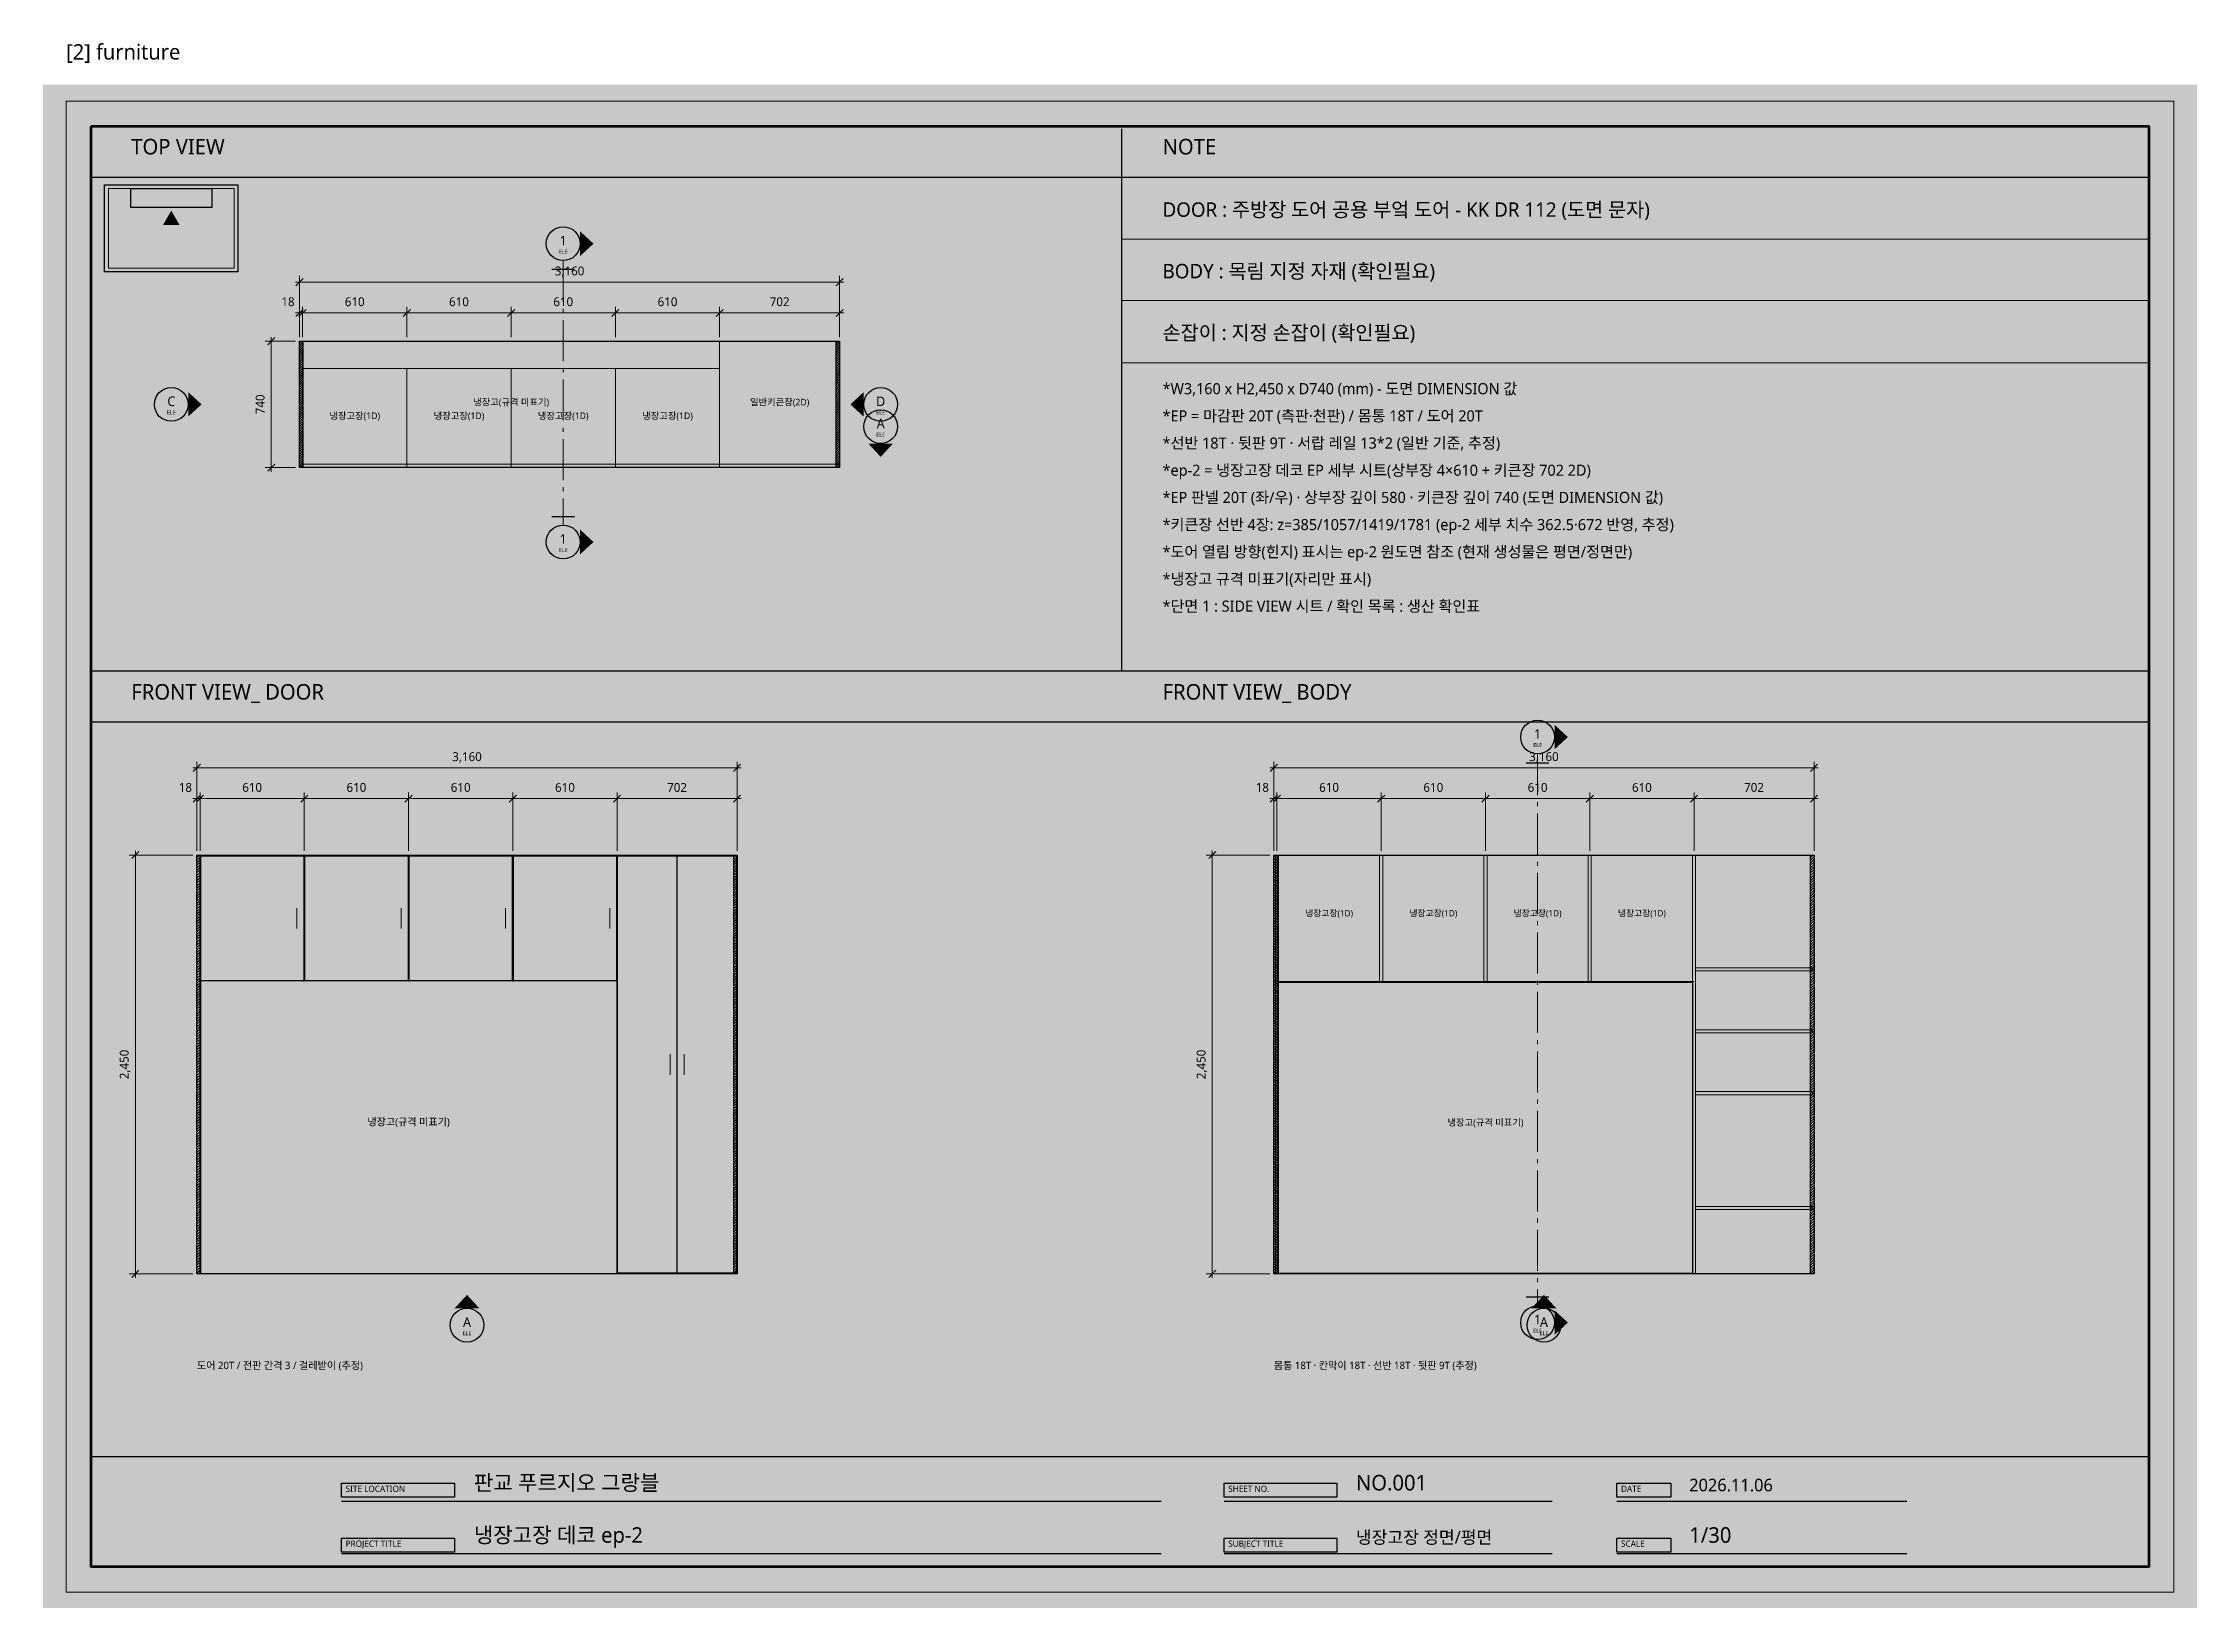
# Model space of a CAD drawing. Header units: millimetres. Extents: x 0 to 2420, y 0 to 305.
# Drawn here: x 500 to 920, y 0 to 305.1 of the extents above; entities that cross this region are included whole.
import ezdxf
from ezdxf.enums import TextEntityAlignment as Align

# ---------------------------------------------------------------- set-up
doc = ezdxf.new("R2010")
doc.units = ezdxf.units.MM
doc.layers.add('BG', color=7, linetype='Continuous', lineweight=0)
for name, color, linetype, lineweight, true_color in [('DIM', 7, 'Continuous', 13, 0x969696), ('FRAME', 7, 'Continuous', 100, 0x000000), ('NOTE_BLUE', 7, 'Continuous', 9, 0x0000ff), ('NOTE_RED', 7, 'Continuous', 25, 0xde0038), ('OUTLINE', 7, 'Continuous', 25, 0x000000), ('TEXT', 7, 'Continuous', 13, 0x000000), ('THIN', 7, 'Continuous', 5, 0x6e6e6e)]:
    doc.layers.add(name, color=color, linetype=linetype, lineweight=lineweight, true_color=true_color)
doc.layers.add('SHEET_FRAME_INFO', color=8, linetype='Continuous')
doc.styles.add('MALGUN', font='malgun.ttf')

msp = doc.modelspace()

# ---------------------------------------------------------------- texts
at = {"layer": 'NOTE_BLUE', "true_color": 0x0000ff, "style": 'MALGUN'}
for s, height, p in [('*EP = 마감판 20T (측판·천판) / 몸통 18T / 도어 20T', 2.16, (718.3, 230.7)), ('도어 20T / 전판 간격 3 / 걸레받이 (추정)', 1.44, (530, 46.13)), ('몸통 18T · 칸막이 18T · 선반 18T · 뒷판 9T (추정)', 1.44, (740, 46.13))]:
    msp.add_text(s, height=height, dxfattribs=at).set_placement(p, align=Align.BOTTOM_LEFT)
at = {"layer": 'NOTE_RED', "true_color": 0xde0038, "style": 'MALGUN'}
for s, height, p in [('손잡이 : 지정 손잡이 (확인필요)', 2.808, (718.3, 246.4)), ('*ep-2 = 냉장고장 데코 EP 세부 시트(상부장 4×610 + 키큰장 702 2D)', 2.16, (718.3, 220.1)), ('*EP 판넬 20T (좌/우) · 상부장 깊이 580 · 키큰장 깊이 740 (도면 DIMENSION 값)', 2.16, (718.3, 214.8)), ('*키큰장 선반 4장: z=385/1057/1419/1781 (ep-2 세부 치수 362.5·672 반영, 추정)', 2.16, (718.3, 209.5)), ('*도어 열림 방향(힌지) 표시는 ep-2 원도면 참조 (현재 생성물은 평면/정면만)', 2.16, (718.3, 204.2)), ('*냉장고 규격 미표기(자리만 표시)', 2.16, (718.3, 198.9))]:
    msp.add_text(s, height=height, dxfattribs=at).set_placement(p, align=Align.BOTTOM_LEFT)
for height, p in [(1.44, (571.27, 93.63)), (1.296, (781.27, 93.63))]:
    msp.add_text('냉장고(규격 미표기)', height=height, dxfattribs=at).set_placement(p, align=Align.BOTTOM_CENTER)
at = {"layer": 'SHEET_FRAME_INFO', "style": 'MALGUN'}
msp.add_text('[2] furniture', height=3, dxfattribs=at).set_placement((504.5, 301), align=Align.BOTTOM_LEFT)
at = {"layer": 'TEXT', "true_color": 0x000000, "style": 'MALGUN'}
for s, height, p in [('TOP VIEW', 3.024, (517.2, 282.5)), ('NOTE', 3.024, (718.3, 282.5)), ('DOOR : 주방장 도어 공용 부엌 도어 - KK DR 112 (도면 문자)', 2.808, (718.3, 270.4)), ('BODY : 목림 지정 자재 (확인필요)', 2.808, (718.3, 258.4)), ('*W3,160 x H2,450 x D740 (mm) - 도면 DIMENSION 값', 2.16, (718.3, 236)), ('*선반 18T · 뒷판 9T · 서랍 레일 13*2 (일반 기준, 추정)', 2.16, (718.3, 225.4)), ('*단면 1 : SIDE VIEW 시트 / 확인 목록 : 생산 확인표', 2.16, (718.3, 193.6)), ('FRONT VIEW_ DOOR', 3.024, (517.2, 176.2)), ('FRONT VIEW_ BODY', 3.024, (718.3, 176.2)), ('판교 푸르지오 그랑블', 3.024, (584, 22)), ('NO.001', 3.024, (756, 22)), ('2026.11.06', 2.448, (821, 22)), ('냉장고장 데코 ep-2', 3.024, (584, 11.8)), ('냉장고장 정면/평면', 2.448, (756, 11.8)), ('1/30', 3.024, (821, 11.8))]:
    msp.add_text(s, height=height, dxfattribs=at).set_placement(p, align=Align.BOTTOM_LEFT)
for s, height, p in [('ELE', 0.792, (601.43, 263.8)), ('1', 1.87, (601.43, 265.1)), ('3,160', 1.728, (602.67, 259.3)), ('18', 1.728, (547.76, 253.3)), ('610', 1.728, (560.77, 253.3)), ('610', 1.728, (581.1, 253.3)), ('610', 1.728, (601.43, 253.3)), ('610', 1.728, (621.77, 253.3)), ('702', 1.728, (643.63, 253.3)), ('C', 1.87, (525, 233.77)), ('D', 1.87, (663.33, 233.77)), ('ELE', 0.792, (525, 232.47)), ('A', 1.87, (663.33, 229.43)), ('ELE', 0.792, (663.33, 232.47)), ('ELE', 0.792, (663.33, 228.13)), ('ELE', 0.792, (601.43, 205.63)), ('1', 1.87, (601.43, 206.93)), ('ELE', 0.792, (791.43, 167.6)), ('1', 1.87, (791.43, 168.9)), ('3,160', 1.728, (582.67, 164.6)), ('3,160', 1.728, (792.67, 164.6)), ('18', 1.728, (527.76, 158.6)), ('610', 1.728, (540.77, 158.6)), ('610', 1.728, (561.1, 158.6)), ('610', 1.728, (581.43, 158.6)), ('610', 1.728, (601.77, 158.6)), ('702', 1.728, (623.63, 158.6)), ('18', 1.728, (737.76, 158.6)), ('610', 1.728, (750.77, 158.6)), ('610', 1.728, (771.1, 158.6)), ('610', 1.728, (791.43, 158.6)), ('610', 1.728, (811.77, 158.6)), ('702', 1.728, (833.63, 158.6)), ('A', 1.87, (582.67, 54.23)), ('1', 1.87, (791.43, 54.73)), ('A', 1.87, (792.67, 54.23)), ('ELE', 0.792, (582.67, 52.93)), ('ELE', 0.792, (791.43, 53.43)), ('ELE', 0.792, (792.67, 52.93))]:
    msp.add_text(s, height=height, dxfattribs=at).set_placement(p, align=Align.BOTTOM_CENTER)
for s, p in [('740', (543.7, 234.67)), ('2,450', (517.2, 105.97)), ('2,450', (727.2, 105.97))]:
    msp.add_text(s, height=1.728, rotation=90, dxfattribs=at).set_placement(p, align=Align.BOTTOM_CENTER)
at = {"layer": 'TEXT', "true_color": 0x5a5a5a, "style": 'MALGUN'}
for s, height, p in [('냉장고(규격 미표기)', 1.296, (591.27, 234.07)), ('일반키큰장(2D)', 1.296, (643.63, 234.07)), ('냉장고장(1D)', 1.296, (560.77, 231.4)), ('냉장고장(1D)', 1.296, (581.1, 231.4)), ('냉장고장(1D)', 1.296, (601.43, 231.4)), ('냉장고장(1D)', 1.296, (621.77, 231.4)), ('냉장고장(1D)', 1.224, (750.77, 134.47)), ('냉장고장(1D)', 1.224, (771.1, 134.47)), ('냉장고장(1D)', 1.224, (791.43, 134.47)), ('냉장고장(1D)', 1.224, (811.77, 134.47))]:
    msp.add_text(s, height=height, dxfattribs=at).set_placement(p, align=Align.BOTTOM_CENTER)
at = {"layer": 'TEXT', "true_color": 0xffffff, "style": 'MALGUN'}
for s, p in [('SITE LOCATION', (559, 22.25)), ('SHEET NO.', (731.1, 22.25)), ('DATE', (807.7, 22.25)), ('PROJECT TITLE', (559, 11.55)), ('SUBJECT TITLE', (731.1, 11.55)), ('SCALE', (807.7, 11.55))]:
    msp.add_text(s, height=1.224, dxfattribs=at).set_placement(p, align=Align.BOTTOM_LEFT)

# ---------------------------------------------------------------- hatches: boundary and pattern name
at = {"layer": 'BG', "true_color": 0xffffff}
h = msp.add_hatch(color=7, dxfattribs=at)
h.dxf.hatch_style = 1
h.paths.add_polyline_path([(500, 0), (920, 0), (920, 297), (500, 297)])
at = {"layer": 'FRAME', "true_color": 0x555555}
h = msp.add_hatch(color=7, dxfattribs=at)
h.dxf.hatch_style = 1
h.paths.add_polyline_path([(558.2, 24.3), (580.2, 24.3), (580.2, 21.6), (558.2, 21.6)])
h = msp.add_hatch(color=7, dxfattribs=at)
h.dxf.hatch_style = 1
h.paths.add_polyline_path([(730.3, 24.3), (752.3, 24.3), (752.3, 21.6), (730.3, 21.6)])
h = msp.add_hatch(color=7, dxfattribs=at)
h.dxf.hatch_style = 1
h.paths.add_polyline_path([(806.9, 24.3), (817.4, 24.3), (817.4, 21.6), (806.9, 21.6)])
h = msp.add_hatch(color=7, dxfattribs=at)
h.dxf.hatch_style = 1
h.paths.add_polyline_path([(558.2, 13.6), (580.2, 13.6), (580.2, 10.9), (558.2, 10.9)])
h = msp.add_hatch(color=7, dxfattribs=at)
h.dxf.hatch_style = 1
h.paths.add_polyline_path([(730.3, 13.6), (752.3, 13.6), (752.3, 10.9), (730.3, 10.9)])
h = msp.add_hatch(color=7, dxfattribs=at)
h.dxf.hatch_style = 1
h.paths.add_polyline_path([(806.9, 13.6), (817.4, 13.6), (817.4, 10.9), (806.9, 10.9)])
at = {"layer": 'OUTLINE', "true_color": 0xde0038}
h = msp.add_hatch(color=7, dxfattribs=at)
h.dxf.hatch_style = 1
h.paths.add_polyline_path([(523.4, 269.65), (526.6, 269.65), (525, 272.45)])
at = {"layer": 'OUTLINE', "true_color": 0x000000}
h = msp.add_hatch(color=7, dxfattribs=at)
h.dxf.hatch_style = 1
h.paths.add_polyline_path([(604.73, 268.4), (604.73, 263.6), (607.33, 266)])
h = msp.add_hatch(color=7, dxfattribs=at)
h.dxf.hatch_style = 1
h.paths.add_polyline_path([(528.3, 237.07), (528.3, 232.27), (530.9, 234.67)])
h = msp.add_hatch(color=7, dxfattribs=at)
h.dxf.hatch_style = 1
h.paths.add_polyline_path([(660.03, 237.07), (660.03, 232.27), (657.43, 234.67)])
h = msp.add_hatch(color=7, dxfattribs=at)
h.dxf.hatch_style = 1
h.paths.add_polyline_path([(660.93, 227.03), (665.73, 227.03), (663.33, 224.43)])
h = msp.add_hatch(color=7, dxfattribs=at)
h.dxf.hatch_style = 1
h.paths.add_polyline_path([(604.73, 210.23), (604.73, 205.43), (607.33, 207.83)])
h = msp.add_hatch(color=7, dxfattribs=at)
h.dxf.hatch_style = 1
h.paths.add_polyline_path([(794.73, 172.2), (794.73, 167.4), (797.33, 169.8)])
h = msp.add_hatch(color=7, dxfattribs=at)
h.dxf.hatch_style = 1
h.paths.add_polyline_path([(580.27, 58.43), (585.07, 58.43), (582.67, 61.03)])
h = msp.add_hatch(color=7, dxfattribs=at)
h.dxf.hatch_style = 1
h.paths.add_polyline_path([(790.27, 58.43), (795.07, 58.43), (792.67, 61.03)])
h = msp.add_hatch(color=7, dxfattribs=at)
h.dxf.hatch_style = 1
h.paths.add_polyline_path([(794.73, 58.03), (794.73, 53.23), (797.33, 55.63)])

# ---------------------------------------------------------------- linework, layer by layer
at = {"layer": 'DIM', "lineweight": 13, "true_color": 0x969696}
for p, q in [((549.2, 258.5), (656.13, 258.5)), ((550, 247.8), (550, 259.7)), ((655.33, 247.8), (655.33, 259.7)), ((549.2, 252.5), (656.13, 252.5)), ((550, 247.8), (550, 253.7)), ((550.6, 247.8), (550.6, 253.7)), ((570.93, 247.8), (570.93, 253.7)), ((591.27, 247.8), (591.27, 253.7)), ((611.6, 247.8), (611.6, 253.7)), ((631.93, 247.8), (631.93, 253.7)), ((655.33, 247.8), (655.33, 253.7)), ((544.5, 247.8), (544.5, 221.53)), ((549.2, 247), (543.3, 247)), ((549.2, 222.33), (543.3, 222.33)), ((529.2, 163.8), (636.13, 163.8)), ((530, 147.6), (530, 165)), ((635.33, 147.6), (635.33, 165)), ((739.2, 163.8), (846.13, 163.8)), ((740, 147.6), (740, 165)), ((845.33, 147.6), (845.33, 165)), ((529.2, 157.8), (636.13, 157.8)), ((530, 147.6), (530, 159)), ((530.6, 147.6), (530.6, 159)), ((550.93, 147.6), (550.93, 159)), ((571.27, 147.6), (571.27, 159)), ((591.6, 147.6), (591.6, 159)), ((611.93, 147.6), (611.93, 159)), ((635.33, 147.6), (635.33, 159)), ((739.2, 157.8), (846.13, 157.8)), ((740, 147.6), (740, 159)), ((740.6, 147.6), (740.6, 159)), ((760.93, 147.6), (760.93, 159)), ((781.27, 147.6), (781.27, 159)), ((801.6, 147.6), (801.6, 159)), ((821.93, 147.6), (821.93, 159)), ((845.33, 147.6), (845.33, 159)), ((518, 147.6), (518, 64.33)), ((728, 147.6), (728, 64.33)), ((529.2, 146.8), (516.8, 146.8)), ((739.2, 146.8), (726.8, 146.8)), ((529.2, 65.13), (516.8, 65.13)), ((739.2, 65.13), (726.8, 65.13))]:
    msp.add_line(p, q, dxfattribs=at)
at = {"layer": 'DIM', "lineweight": 13, "true_color": 0x5a5a5a}
for p, q in [((549.3, 257.8), (550.7, 259.2)), ((654.63, 257.8), (656.03, 259.2)), ((549.3, 251.8), (550.7, 253.2)), ((549.9, 251.8), (551.3, 253.2)), ((570.23, 251.8), (571.63, 253.2)), ((590.57, 251.8), (591.97, 253.2)), ((610.9, 251.8), (612.3, 253.2)), ((631.23, 251.8), (632.63, 253.2)), ((654.63, 251.8), (656.03, 253.2)), ((543.8, 246.3), (545.2, 247.7)), ((543.8, 221.63), (545.2, 223.03)), ((529.3, 163.1), (530.7, 164.5)), ((634.63, 163.1), (636.03, 164.5)), ((739.3, 163.1), (740.7, 164.5)), ((844.63, 163.1), (846.03, 164.5)), ((529.3, 157.1), (530.7, 158.5)), ((529.9, 157.1), (531.3, 158.5)), ((550.23, 157.1), (551.63, 158.5)), ((570.57, 157.1), (571.97, 158.5)), ((590.9, 157.1), (592.3, 158.5)), ((611.23, 157.1), (612.63, 158.5)), ((634.63, 157.1), (636.03, 158.5)), ((739.3, 157.1), (740.7, 158.5)), ((739.9, 157.1), (741.3, 158.5)), ((760.23, 157.1), (761.63, 158.5)), ((780.57, 157.1), (781.97, 158.5)), ((800.9, 157.1), (802.3, 158.5)), ((821.23, 157.1), (822.63, 158.5)), ((844.63, 157.1), (846.03, 158.5)), ((517.3, 146.1), (518.7, 147.5)), ((727.3, 146.1), (728.7, 147.5)), ((517.3, 64.43), (518.7, 65.83)), ((727.3, 64.43), (728.7, 65.83))]:
    msp.add_line(p, q, dxfattribs=at)
at = {"layer": 'FRAME', "lineweight": 25, "true_color": 0x000000}
for p, q in [((710.3, 288.4), (710.3, 182.7)), ((509.4, 279), (910.6, 279)), ((599.23, 261), (603.63, 261)), ((599.23, 212.83), (603.63, 212.83)), ((509.4, 182.7), (910.6, 182.7)), ((509.4, 172.8), (910.6, 172.8)), ((789.23, 164.8), (793.63, 164.8)), ((789.23, 60.63), (793.63, 60.63)), ((509.4, 29.5), (910.6, 29.5))]:
    msp.add_line(p, q, dxfattribs=at)
at = {"layer": 'FRAME', "lineweight": 13, "true_color": 0x000000}
for p, q in [((710.3, 266.9), (910.6, 266.9)), ((601.43, 262.7), (601.43, 254.7)), ((601.43, 253.3), (601.43, 252.5)), ((710.3, 254.9), (910.6, 254.9)), ((601.43, 251.1), (601.43, 243.1)), ((601.43, 241.7), (601.43, 240.9)), ((601.43, 239.5), (601.43, 231.5)), ((710.3, 242.8), (910.6, 242.8)), ((601.43, 230.1), (601.43, 229.3)), ((601.43, 227.9), (601.43, 219.9)), ((601.43, 218.5), (601.43, 217.7)), ((601.43, 216.3), (601.43, 211.13)), ((791.43, 166.5), (791.43, 158.5)), ((791.43, 157.1), (791.43, 156.3)), ((791.43, 154.9), (791.43, 146.9)), ((791.43, 145.5), (791.43, 144.7)), ((791.43, 143.3), (791.43, 135.3)), ((791.43, 133.9), (791.43, 133.1)), ((791.43, 131.7), (791.43, 123.7)), ((791.43, 122.3), (791.43, 121.5)), ((791.43, 120.1), (791.43, 112.1)), ((791.43, 110.7), (791.43, 109.9)), ((791.43, 108.5), (791.43, 100.5)), ((791.43, 99.1), (791.43, 98.3)), ((791.43, 96.9), (791.43, 88.9)), ((791.43, 87.5), (791.43, 86.7)), ((791.43, 85.3), (791.43, 77.3)), ((791.43, 75.9), (791.43, 75.1)), ((791.43, 73.7), (791.43, 65.7)), ((791.43, 64.3), (791.43, 63.5)), ((791.43, 62.1), (791.43, 58.93))]:
    msp.add_line(p, q, dxfattribs=at)
msp.add_lwpolyline([(504.5, 293.8), (915.5, 293.8), (915.5, 3.1), (504.5, 3.1)], close=True, dxfattribs=at)
at = {"layer": 'FRAME', "lineweight": 100, "true_color": 0x000000}
msp.add_lwpolyline([(509.4, 288.9), (910.6, 288.9), (910.6, 8), (509.4, 8)], close=True, dxfattribs=at)
at = {"layer": 'NOTE_RED', "lineweight": 13, "true_color": 0xde0038}
for p, q in [((530.77, 120.13), (530.77, 121.73)), ((530.77, 117.63), (530.77, 119.23)), ((530.77, 115.13), (530.77, 116.73)), ((530.77, 112.63), (530.77, 114.23)), ((530.77, 110.13), (530.77, 111.73)), ((530.77, 107.63), (530.77, 109.23)), ((530.77, 105.13), (530.77, 106.73)), ((530.77, 102.63), (530.77, 104.23)), ((530.77, 100.13), (530.77, 101.73)), ((530.77, 97.63), (530.77, 99.23)), ((530.77, 95.13), (530.77, 96.73)), ((530.77, 92.63), (530.77, 94.23)), ((530.77, 90.13), (530.77, 91.73)), ((530.77, 87.63), (530.77, 89.23)), ((530.77, 85.13), (530.77, 86.73)), ((530.77, 82.63), (530.77, 84.23)), ((530.77, 80.13), (530.77, 81.73)), ((530.77, 77.63), (530.77, 79.23)), ((530.77, 75.13), (530.77, 76.73)), ((530.77, 72.63), (530.77, 74.23)), ((530.77, 70.13), (530.77, 71.73)), ((530.77, 67.63), (530.77, 69.23)), ((530.77, 65.13), (530.77, 66.73))]:
    msp.add_line(p, q, dxfattribs=at)
msp.add_lwpolyline([(740.83, 121.97), (821.7, 121.97), (821.7, 65.3), (740.83, 65.3)], close=True, dxfattribs=at)
at = {"layer": 'OUTLINE', "lineweight": 25, "true_color": 0x000000}
for p, q in [((530.6, 122.13), (530.6, 146.8)), ((550.93, 122.13), (550.93, 146.8)), ((571.27, 122.13), (571.27, 146.8)), ((591.6, 122.13), (591.6, 146.8)), ((611.93, 65.13), (611.93, 146.8)), ((530.6, 65.13), (530.6, 122.13)), ((558.2, 20.8), (718, 20.8)), ((730.3, 20.8), (794.3, 20.8)), ((806.9, 20.8), (863.4, 20.8)), ((558.2, 10.6), (718, 10.6)), ((730.3, 10.6), (794.3, 10.6)), ((806.9, 10.6), (863.4, 10.6))]:
    msp.add_line(p, q, dxfattribs=at)
for points in [[(512, 277.5), (538, 277.5), (538, 260.5), (512, 260.5)], [(517.1, 276.75), (532.9, 276.75), (532.9, 273.05), (517.1, 273.05)], [(550, 247), (550.67, 247), (550.67, 222.33), (550, 222.33)], [(550, 247), (655.33, 247), (655.33, 222.33), (550, 222.33)], [(654.67, 247), (655.33, 247), (655.33, 222.33), (654.67, 222.33)], [(530, 146.8), (635.33, 146.8), (635.33, 65.13), (530, 65.13)], [(530, 146.8), (530.67, 146.8), (530.67, 65.13), (530, 65.13)], [(530.7, 146.67), (550.83, 146.67), (550.83, 122.27), (530.7, 122.27)], [(551.03, 146.67), (571.17, 146.67), (571.17, 122.27), (551.03, 122.27)], [(571.37, 146.67), (591.5, 146.67), (591.5, 122.27), (571.37, 122.27)], [(591.7, 146.67), (611.83, 146.67), (611.83, 122.27), (591.7, 122.27)], [(612.03, 146.67), (623.58, 146.67), (623.58, 65.27), (612.03, 65.27)], [(623.68, 146.67), (635.23, 146.67), (635.23, 65.27), (623.68, 65.27)], [(634.67, 146.8), (635.33, 146.8), (635.33, 65.13), (634.67, 65.13)], [(740, 146.8), (845.33, 146.8), (845.33, 65.13), (740, 65.13)], [(740, 146.8), (740.67, 146.8), (740.67, 65.13), (740, 65.13)], [(844.67, 146.8), (845.33, 146.8), (845.33, 65.13), (844.67, 65.13)], [(558.2, 24.3), (580.2, 24.3), (580.2, 21.6), (558.2, 21.6)], [(730.3, 24.3), (752.3, 24.3), (752.3, 21.6), (730.3, 21.6)], [(806.9, 24.3), (817.4, 24.3), (817.4, 21.6), (806.9, 21.6)], [(558.2, 13.6), (580.2, 13.6), (580.2, 10.9), (558.2, 10.9)], [(730.3, 13.6), (752.3, 13.6), (752.3, 10.9), (730.3, 10.9)], [(806.9, 13.6), (817.4, 13.6), (817.4, 10.9), (806.9, 10.9)]]:
    msp.add_lwpolyline(points, close=True, dxfattribs=at)
for centre in [(601.43, 266), (525, 234.67), (663.33, 234.67), (663.33, 230.33), (601.43, 207.83), (791.43, 169.8), (791.43, 55.63), (582.67, 55.13), (792.67, 55.13)]:
    msp.add_circle(centre, 3.3, dxfattribs=at)
at = {"layer": 'THIN', "lineweight": 5, "true_color": 0xa5a5a5}
for p, q in [((550, 246.55), (550.45, 247)), ((550, 246.1), (550.67, 246.77)), ((550, 245.65), (550.67, 246.32)), ((550, 245.2), (550.67, 245.87)), ((550, 244.75), (550.67, 245.42)), ((550, 244.3), (550.67, 244.97)), ((550, 243.85), (550.67, 244.52)), ((550, 243.4), (550.67, 244.07)), ((550, 242.95), (550.67, 243.62)), ((654.67, 246.55), (655.12, 247)), ((654.67, 246.1), (655.33, 246.77)), ((654.67, 245.65), (655.33, 246.32)), ((654.67, 245.2), (655.33, 245.87)), ((654.67, 244.75), (655.33, 245.42)), ((654.67, 244.3), (655.33, 244.97)), ((654.67, 243.85), (655.33, 244.52)), ((654.67, 243.4), (655.33, 244.07)), ((654.67, 242.95), (655.33, 243.62)), ((550, 242.5), (550.67, 243.17)), ((550, 242.05), (550.67, 242.72)), ((550, 241.6), (550.67, 242.27)), ((550, 241.15), (550.67, 241.82)), ((550, 240.7), (550.67, 241.37)), ((550, 240.25), (550.67, 240.92)), ((550, 239.8), (550.67, 240.47)), ((550, 239.35), (550.67, 240.02)), ((550, 238.9), (550.67, 239.57)), ((654.67, 242.5), (655.33, 243.17)), ((654.67, 242.05), (655.33, 242.72)), ((654.67, 241.6), (655.33, 242.27)), ((654.67, 241.15), (655.33, 241.82)), ((654.67, 240.7), (655.33, 241.37)), ((654.67, 240.25), (655.33, 240.92)), ((654.67, 239.8), (655.33, 240.47)), ((654.67, 239.35), (655.33, 240.02)), ((654.67, 238.9), (655.33, 239.57)), ((550, 238.45), (550.67, 239.12)), ((550, 238), (550.67, 238.67)), ((550, 237.55), (550.67, 238.22)), ((550, 237.1), (550.67, 237.77)), ((550, 236.65), (550.67, 237.32)), ((550, 236.2), (550.67, 236.87)), ((550, 235.75), (550.67, 236.42)), ((550, 235.3), (550.67, 235.97)), ((550, 234.85), (550.67, 235.52)), ((654.67, 238.45), (655.33, 239.12)), ((654.67, 238), (655.33, 238.67)), ((654.67, 237.55), (655.33, 238.22)), ((654.67, 237.1), (655.33, 237.77)), ((654.67, 236.65), (655.33, 237.32)), ((654.67, 236.2), (655.33, 236.87)), ((654.67, 235.75), (655.33, 236.42)), ((654.67, 235.3), (655.33, 235.97)), ((654.67, 234.85), (655.33, 235.52)), ((550, 234.4), (550.67, 235.07)), ((550, 233.95), (550.67, 234.62)), ((550, 233.5), (550.67, 234.17)), ((550, 233.05), (550.67, 233.72)), ((550, 232.6), (550.67, 233.27)), ((550, 232.15), (550.67, 232.82)), ((550, 231.7), (550.67, 232.37)), ((550, 231.25), (550.67, 231.92)), ((550, 230.8), (550.67, 231.47)), ((550, 230.35), (550.67, 231.02)), ((654.67, 234.4), (655.33, 235.07)), ((654.67, 233.95), (655.33, 234.62)), ((654.67, 233.5), (655.33, 234.17)), ((654.67, 233.05), (655.33, 233.72)), ((654.67, 232.6), (655.33, 233.27)), ((654.67, 232.15), (655.33, 232.82)), ((654.67, 231.7), (655.33, 232.37)), ((654.67, 231.25), (655.33, 231.92)), ((654.67, 230.8), (655.33, 231.47)), ((654.67, 230.35), (655.33, 231.02)), ((550, 229.9), (550.67, 230.57)), ((550, 229.45), (550.67, 230.12)), ((550, 229), (550.67, 229.67)), ((550, 228.55), (550.67, 229.22)), ((550, 228.1), (550.67, 228.77)), ((550, 227.65), (550.67, 228.32)), ((550, 227.2), (550.67, 227.87)), ((550, 226.75), (550.67, 227.42)), ((550, 226.3), (550.67, 226.97)), ((654.67, 229.9), (655.33, 230.57)), ((654.67, 229.45), (655.33, 230.12)), ((654.67, 229), (655.33, 229.67)), ((654.67, 228.55), (655.33, 229.22)), ((654.67, 228.1), (655.33, 228.77)), ((654.67, 227.65), (655.33, 228.32)), ((654.67, 227.2), (655.33, 227.87)), ((654.67, 226.75), (655.33, 227.42)), ((654.67, 226.3), (655.33, 226.97)), ((550, 225.85), (550.67, 226.52)), ((550, 225.4), (550.67, 226.07)), ((550, 224.95), (550.67, 225.62)), ((550, 224.5), (550.67, 225.17)), ((550, 224.05), (550.67, 224.72)), ((550, 223.6), (550.67, 224.27)), ((550, 223.15), (550.67, 223.82)), ((550, 222.7), (550.67, 223.37)), ((550.08, 222.33), (550.67, 222.92)), ((654.67, 225.85), (655.33, 226.52)), ((654.67, 225.4), (655.33, 226.07)), ((654.67, 224.95), (655.33, 225.62)), ((654.67, 224.5), (655.33, 225.17)), ((654.67, 224.05), (655.33, 224.72)), ((654.67, 223.6), (655.33, 224.27)), ((654.67, 223.15), (655.33, 223.82)), ((654.67, 222.7), (655.33, 223.37)), ((654.75, 222.33), (655.33, 222.92)), ((550.53, 222.33), (550.67, 222.47)), ((655.2, 222.33), (655.33, 222.47)), ((530, 146.3), (530.5, 146.8)), ((530, 145.8), (530.67, 146.47)), ((530, 145.3), (530.67, 145.97)), ((530, 144.8), (530.67, 145.47)), ((530, 144.3), (530.67, 144.97)), ((530, 143.8), (530.67, 144.47)), ((530, 143.3), (530.67, 143.97)), ((530, 142.8), (530.67, 143.47)), ((530, 142.3), (530.67, 142.97)), ((634.67, 146.3), (635.17, 146.8)), ((634.67, 145.8), (635.33, 146.47)), ((634.67, 145.3), (635.33, 145.97)), ((634.67, 144.8), (635.33, 145.47)), ((634.67, 144.3), (635.33, 144.97)), ((634.67, 143.8), (635.33, 144.47)), ((634.67, 143.3), (635.33, 143.97)), ((634.67, 142.8), (635.33, 143.47)), ((634.67, 142.3), (635.33, 142.97)), ((740, 146.3), (740.5, 146.8)), ((740, 145.8), (740.67, 146.47)), ((740, 145.3), (740.67, 145.97)), ((740, 144.8), (740.67, 145.47)), ((740, 144.3), (740.67, 144.97)), ((740, 143.8), (740.67, 144.47)), ((740, 143.3), (740.67, 143.97)), ((740, 142.8), (740.67, 143.47)), ((740, 142.3), (740.67, 142.97)), ((844.67, 146.3), (845.17, 146.8)), ((844.67, 145.8), (845.33, 146.47)), ((844.67, 145.3), (845.33, 145.97)), ((844.67, 144.8), (845.33, 145.47)), ((844.67, 144.3), (845.33, 144.97)), ((844.67, 143.8), (845.33, 144.47)), ((844.67, 143.3), (845.33, 143.97)), ((844.67, 142.8), (845.33, 143.47)), ((844.67, 142.3), (845.33, 142.97)), ((530, 141.8), (530.67, 142.47)), ((530, 141.3), (530.67, 141.97)), ((530, 140.8), (530.67, 141.47)), ((530, 140.3), (530.67, 140.97)), ((530, 139.8), (530.67, 140.47)), ((530, 139.3), (530.67, 139.97)), ((530, 138.8), (530.67, 139.47)), ((530, 138.3), (530.67, 138.97)), ((634.67, 141.8), (635.33, 142.47)), ((634.67, 141.3), (635.33, 141.97)), ((634.67, 140.8), (635.33, 141.47)), ((634.67, 140.3), (635.33, 140.97)), ((634.67, 139.8), (635.33, 140.47)), ((634.67, 139.3), (635.33, 139.97)), ((634.67, 138.8), (635.33, 139.47)), ((634.67, 138.3), (635.33, 138.97)), ((740, 141.8), (740.67, 142.47)), ((740, 141.3), (740.67, 141.97)), ((740, 140.8), (740.67, 141.47)), ((740, 140.3), (740.67, 140.97)), ((740, 139.8), (740.67, 140.47)), ((740, 139.3), (740.67, 139.97)), ((740, 138.8), (740.67, 139.47)), ((740, 138.3), (740.67, 138.97)), ((844.67, 141.8), (845.33, 142.47)), ((844.67, 141.3), (845.33, 141.97)), ((844.67, 140.8), (845.33, 141.47)), ((844.67, 140.3), (845.33, 140.97)), ((844.67, 139.8), (845.33, 140.47)), ((844.67, 139.3), (845.33, 139.97)), ((844.67, 138.8), (845.33, 139.47)), ((844.67, 138.3), (845.33, 138.97)), ((530, 137.8), (530.67, 138.47)), ((530, 137.3), (530.67, 137.97)), ((530, 136.8), (530.67, 137.47)), ((530, 136.3), (530.67, 136.97)), ((530, 135.8), (530.67, 136.47)), ((530, 135.3), (530.67, 135.97)), ((530, 134.8), (530.67, 135.47)), ((530, 134.3), (530.67, 134.97)), ((530, 133.8), (530.67, 134.47)), ((634.67, 137.8), (635.33, 138.47)), ((634.67, 137.3), (635.33, 137.97)), ((634.67, 136.8), (635.33, 137.47)), ((634.67, 136.3), (635.33, 136.97)), ((634.67, 135.8), (635.33, 136.47)), ((634.67, 135.3), (635.33, 135.97)), ((634.67, 134.8), (635.33, 135.47)), ((634.67, 134.3), (635.33, 134.97)), ((634.67, 133.8), (635.33, 134.47)), ((740, 137.8), (740.67, 138.47)), ((740, 137.3), (740.67, 137.97)), ((740, 136.8), (740.67, 137.47)), ((740, 136.3), (740.67, 136.97)), ((740, 135.8), (740.67, 136.47)), ((740, 135.3), (740.67, 135.97)), ((740, 134.8), (740.67, 135.47)), ((740, 134.3), (740.67, 134.97)), ((740, 133.8), (740.67, 134.47)), ((844.67, 137.8), (845.33, 138.47)), ((844.67, 137.3), (845.33, 137.97)), ((844.67, 136.8), (845.33, 137.47)), ((844.67, 136.3), (845.33, 136.97)), ((844.67, 135.8), (845.33, 136.47)), ((844.67, 135.3), (845.33, 135.97)), ((844.67, 134.8), (845.33, 135.47)), ((844.67, 134.3), (845.33, 134.97)), ((844.67, 133.8), (845.33, 134.47)), ((530, 133.3), (530.67, 133.97)), ((530, 132.8), (530.67, 133.47)), ((530, 132.3), (530.67, 132.97)), ((530, 131.8), (530.67, 132.47)), ((530, 131.3), (530.67, 131.97)), ((530, 130.8), (530.67, 131.47)), ((530, 130.3), (530.67, 130.97)), ((530, 129.8), (530.67, 130.47)), ((634.67, 133.3), (635.33, 133.97)), ((634.67, 132.8), (635.33, 133.47)), ((634.67, 132.3), (635.33, 132.97)), ((634.67, 131.8), (635.33, 132.47)), ((634.67, 131.3), (635.33, 131.97)), ((634.67, 130.8), (635.33, 131.47)), ((634.67, 130.3), (635.33, 130.97)), ((634.67, 129.8), (635.33, 130.47)), ((740, 133.3), (740.67, 133.97)), ((740, 132.8), (740.67, 133.47)), ((740, 132.3), (740.67, 132.97)), ((740, 131.8), (740.67, 132.47)), ((740, 131.3), (740.67, 131.97)), ((740, 130.8), (740.67, 131.47)), ((740, 130.3), (740.67, 130.97)), ((740, 129.8), (740.67, 130.47)), ((844.67, 133.3), (845.33, 133.97)), ((844.67, 132.8), (845.33, 133.47)), ((844.67, 132.3), (845.33, 132.97)), ((844.67, 131.8), (845.33, 132.47)), ((844.67, 131.3), (845.33, 131.97)), ((844.67, 130.8), (845.33, 131.47)), ((844.67, 130.3), (845.33, 130.97)), ((844.67, 129.8), (845.33, 130.47)), ((530, 129.3), (530.67, 129.97)), ((530, 128.8), (530.67, 129.47)), ((530, 128.3), (530.67, 128.97)), ((530, 127.8), (530.67, 128.47)), ((530, 127.3), (530.67, 127.97)), ((530, 126.8), (530.67, 127.47)), ((530, 126.3), (530.67, 126.97)), ((530, 125.8), (530.67, 126.47)), ((634.67, 129.3), (635.33, 129.97)), ((634.67, 128.8), (635.33, 129.47)), ((634.67, 128.3), (635.33, 128.97)), ((634.67, 127.8), (635.33, 128.47)), ((634.67, 127.3), (635.33, 127.97)), ((634.67, 126.8), (635.33, 127.47)), ((634.67, 126.3), (635.33, 126.97)), ((634.67, 125.8), (635.33, 126.47)), ((740, 129.3), (740.67, 129.97)), ((740, 128.8), (740.67, 129.47)), ((740, 128.3), (740.67, 128.97)), ((740, 127.8), (740.67, 128.47)), ((740, 127.3), (740.67, 127.97)), ((740, 126.8), (740.67, 127.47)), ((740, 126.3), (740.67, 126.97)), ((740, 125.8), (740.67, 126.47)), ((844.67, 129.3), (845.33, 129.97)), ((844.67, 128.8), (845.33, 129.47)), ((844.67, 128.3), (845.33, 128.97)), ((844.67, 127.8), (845.33, 128.47)), ((844.67, 127.3), (845.33, 127.97)), ((844.67, 126.8), (845.33, 127.47)), ((844.67, 126.3), (845.33, 126.97)), ((844.67, 125.8), (845.33, 126.47)), ((530, 125.3), (530.67, 125.97)), ((530, 124.8), (530.67, 125.47)), ((530, 124.3), (530.67, 124.97)), ((530, 123.8), (530.67, 124.47)), ((530, 123.3), (530.67, 123.97)), ((530, 122.8), (530.67, 123.47)), ((530, 122.3), (530.67, 122.97)), ((530, 121.8), (530.67, 122.47)), ((530, 121.3), (530.67, 121.97)), ((634.67, 125.3), (635.33, 125.97)), ((634.67, 124.8), (635.33, 125.47)), ((634.67, 124.3), (635.33, 124.97)), ((634.67, 123.8), (635.33, 124.47)), ((634.67, 123.3), (635.33, 123.97)), ((634.67, 122.8), (635.33, 123.47)), ((634.67, 122.3), (635.33, 122.97)), ((634.67, 121.8), (635.33, 122.47)), ((634.67, 121.3), (635.33, 121.97)), ((740, 125.3), (740.67, 125.97)), ((740, 124.8), (740.67, 125.47)), ((740, 124.3), (740.67, 124.97)), ((740, 123.8), (740.67, 124.47)), ((740, 123.3), (740.67, 123.97)), ((740, 122.8), (740.67, 123.47)), ((740, 122.3), (740.67, 122.97)), ((740, 121.8), (740.67, 122.47)), ((740, 121.3), (740.67, 121.97)), ((844.67, 125.3), (845.33, 125.97)), ((844.67, 124.8), (845.33, 125.47)), ((844.67, 124.3), (845.33, 124.97)), ((844.67, 123.8), (845.33, 124.47)), ((844.67, 123.3), (845.33, 123.97)), ((844.67, 122.8), (845.33, 123.47)), ((844.67, 122.3), (845.33, 122.97)), ((844.67, 121.8), (845.33, 122.47)), ((844.67, 121.3), (845.33, 121.97)), ((530, 120.8), (530.67, 121.47)), ((530, 120.3), (530.67, 120.97)), ((530, 119.8), (530.67, 120.47)), ((530, 119.3), (530.67, 119.97)), ((530, 118.8), (530.67, 119.47)), ((530, 118.3), (530.67, 118.97)), ((530, 117.8), (530.67, 118.47)), ((530, 117.3), (530.67, 117.97)), ((634.67, 120.8), (635.33, 121.47)), ((634.67, 120.3), (635.33, 120.97)), ((634.67, 119.8), (635.33, 120.47)), ((634.67, 119.3), (635.33, 119.97)), ((634.67, 118.8), (635.33, 119.47)), ((634.67, 118.3), (635.33, 118.97)), ((634.67, 117.8), (635.33, 118.47)), ((634.67, 117.3), (635.33, 117.97)), ((740, 120.8), (740.67, 121.47)), ((740, 120.3), (740.67, 120.97)), ((740, 119.8), (740.67, 120.47)), ((740, 119.3), (740.67, 119.97)), ((740, 118.8), (740.67, 119.47)), ((740, 118.3), (740.67, 118.97)), ((740, 117.8), (740.67, 118.47)), ((740, 117.3), (740.67, 117.97)), ((844.67, 120.8), (845.33, 121.47)), ((844.67, 120.3), (845.33, 120.97)), ((844.67, 119.8), (845.33, 120.47)), ((844.67, 119.3), (845.33, 119.97)), ((844.67, 118.8), (845.33, 119.47)), ((844.67, 118.3), (845.33, 118.97)), ((844.67, 117.8), (845.33, 118.47)), ((844.67, 117.3), (845.33, 117.97)), ((530, 116.8), (530.67, 117.47)), ((530, 116.3), (530.67, 116.97)), ((530, 115.8), (530.67, 116.47)), ((530, 115.3), (530.67, 115.97)), ((530, 114.8), (530.67, 115.47)), ((530, 114.3), (530.67, 114.97)), ((530, 113.8), (530.67, 114.47)), ((530, 113.3), (530.67, 113.97)), ((530, 112.8), (530.67, 113.47)), ((634.67, 116.8), (635.33, 117.47)), ((634.67, 116.3), (635.33, 116.97)), ((634.67, 115.8), (635.33, 116.47)), ((634.67, 115.3), (635.33, 115.97)), ((634.67, 114.8), (635.33, 115.47)), ((634.67, 114.3), (635.33, 114.97)), ((634.67, 113.8), (635.33, 114.47)), ((634.67, 113.3), (635.33, 113.97)), ((634.67, 112.8), (635.33, 113.47)), ((740, 116.8), (740.67, 117.47)), ((740, 116.3), (740.67, 116.97)), ((740, 115.8), (740.67, 116.47)), ((740, 115.3), (740.67, 115.97)), ((740, 114.8), (740.67, 115.47)), ((740, 114.3), (740.67, 114.97)), ((740, 113.8), (740.67, 114.47)), ((740, 113.3), (740.67, 113.97)), ((740, 112.8), (740.67, 113.47)), ((844.67, 116.8), (845.33, 117.47)), ((844.67, 116.3), (845.33, 116.97)), ((844.67, 115.8), (845.33, 116.47)), ((844.67, 115.3), (845.33, 115.97)), ((844.67, 114.8), (845.33, 115.47)), ((844.67, 114.3), (845.33, 114.97)), ((844.67, 113.8), (845.33, 114.47)), ((844.67, 113.3), (845.33, 113.97)), ((844.67, 112.8), (845.33, 113.47)), ((530, 112.3), (530.67, 112.97)), ((530, 111.8), (530.67, 112.47)), ((530, 111.3), (530.67, 111.97)), ((530, 110.8), (530.67, 111.47)), ((530, 110.3), (530.67, 110.97)), ((530, 109.8), (530.67, 110.47)), ((530, 109.3), (530.67, 109.97)), ((530, 108.8), (530.67, 109.47)), ((634.67, 112.3), (635.33, 112.97)), ((634.67, 111.8), (635.33, 112.47)), ((634.67, 111.3), (635.33, 111.97)), ((634.67, 110.8), (635.33, 111.47)), ((634.67, 110.3), (635.33, 110.97)), ((634.67, 109.8), (635.33, 110.47)), ((634.67, 109.3), (635.33, 109.97)), ((634.67, 108.8), (635.33, 109.47)), ((740, 112.3), (740.67, 112.97)), ((740, 111.8), (740.67, 112.47)), ((740, 111.3), (740.67, 111.97)), ((740, 110.8), (740.67, 111.47)), ((740, 110.3), (740.67, 110.97)), ((740, 109.8), (740.67, 110.47)), ((740, 109.3), (740.67, 109.97)), ((740, 108.8), (740.67, 109.47)), ((844.67, 112.3), (845.33, 112.97)), ((844.67, 111.8), (845.33, 112.47)), ((844.67, 111.3), (845.33, 111.97)), ((844.67, 110.8), (845.33, 111.47)), ((844.67, 110.3), (845.33, 110.97)), ((844.67, 109.8), (845.33, 110.47)), ((844.67, 109.3), (845.33, 109.97)), ((844.67, 108.8), (845.33, 109.47)), ((530, 108.3), (530.67, 108.97)), ((530, 107.8), (530.67, 108.47)), ((530, 107.3), (530.67, 107.97)), ((530, 106.8), (530.67, 107.47)), ((530, 106.3), (530.67, 106.97)), ((530, 105.8), (530.67, 106.47)), ((530, 105.3), (530.67, 105.97)), ((530, 104.8), (530.67, 105.47)), ((634.67, 108.3), (635.33, 108.97)), ((634.67, 107.8), (635.33, 108.47)), ((634.67, 107.3), (635.33, 107.97)), ((634.67, 106.8), (635.33, 107.47)), ((634.67, 106.3), (635.33, 106.97)), ((634.67, 105.8), (635.33, 106.47)), ((634.67, 105.3), (635.33, 105.97)), ((634.67, 104.8), (635.33, 105.47)), ((740, 108.3), (740.67, 108.97)), ((740, 107.8), (740.67, 108.47)), ((740, 107.3), (740.67, 107.97)), ((740, 106.8), (740.67, 107.47)), ((740, 106.3), (740.67, 106.97)), ((740, 105.8), (740.67, 106.47)), ((740, 105.3), (740.67, 105.97)), ((740, 104.8), (740.67, 105.47)), ((844.67, 108.3), (845.33, 108.97)), ((844.67, 107.8), (845.33, 108.47)), ((844.67, 107.3), (845.33, 107.97)), ((844.67, 106.8), (845.33, 107.47)), ((844.67, 106.3), (845.33, 106.97)), ((844.67, 105.8), (845.33, 106.47)), ((844.67, 105.3), (845.33, 105.97)), ((844.67, 104.8), (845.33, 105.47)), ((530, 104.3), (530.67, 104.97)), ((530, 103.8), (530.67, 104.47)), ((530, 103.3), (530.67, 103.97)), ((530, 102.8), (530.67, 103.47)), ((530, 102.3), (530.67, 102.97)), ((530, 101.8), (530.67, 102.47)), ((530, 101.3), (530.67, 101.97)), ((530, 100.8), (530.67, 101.47)), ((530, 100.3), (530.67, 100.97)), ((634.67, 104.3), (635.33, 104.97)), ((634.67, 103.8), (635.33, 104.47)), ((634.67, 103.3), (635.33, 103.97)), ((634.67, 102.8), (635.33, 103.47)), ((634.67, 102.3), (635.33, 102.97)), ((634.67, 101.8), (635.33, 102.47)), ((634.67, 101.3), (635.33, 101.97)), ((634.67, 100.8), (635.33, 101.47)), ((634.67, 100.3), (635.33, 100.97)), ((740, 104.3), (740.67, 104.97)), ((740, 103.8), (740.67, 104.47)), ((740, 103.3), (740.67, 103.97)), ((740, 102.8), (740.67, 103.47)), ((740, 102.3), (740.67, 102.97)), ((740, 101.8), (740.67, 102.47)), ((740, 101.3), (740.67, 101.97)), ((740, 100.8), (740.67, 101.47)), ((740, 100.3), (740.67, 100.97)), ((844.67, 104.3), (845.33, 104.97)), ((844.67, 103.8), (845.33, 104.47)), ((844.67, 103.3), (845.33, 103.97)), ((844.67, 102.8), (845.33, 103.47)), ((844.67, 102.3), (845.33, 102.97)), ((844.67, 101.8), (845.33, 102.47)), ((844.67, 101.3), (845.33, 101.97)), ((844.67, 100.8), (845.33, 101.47)), ((844.67, 100.3), (845.33, 100.97)), ((530, 99.8), (530.67, 100.47)), ((530, 99.3), (530.67, 99.97)), ((530, 98.8), (530.67, 99.47)), ((530, 98.3), (530.67, 98.97)), ((530, 97.8), (530.67, 98.47)), ((530, 97.3), (530.67, 97.97)), ((530, 96.8), (530.67, 97.47)), ((530, 96.3), (530.67, 96.97)), ((634.67, 99.8), (635.33, 100.47)), ((634.67, 99.3), (635.33, 99.97)), ((634.67, 98.8), (635.33, 99.47)), ((634.67, 98.3), (635.33, 98.97)), ((634.67, 97.8), (635.33, 98.47)), ((634.67, 97.3), (635.33, 97.97)), ((634.67, 96.8), (635.33, 97.47)), ((634.67, 96.3), (635.33, 96.97)), ((740, 99.8), (740.67, 100.47)), ((740, 99.3), (740.67, 99.97)), ((740, 98.8), (740.67, 99.47)), ((740, 98.3), (740.67, 98.97)), ((740, 97.8), (740.67, 98.47)), ((740, 97.3), (740.67, 97.97)), ((740, 96.8), (740.67, 97.47)), ((740, 96.3), (740.67, 96.97)), ((844.67, 99.8), (845.33, 100.47)), ((844.67, 99.3), (845.33, 99.97)), ((844.67, 98.8), (845.33, 99.47)), ((844.67, 98.3), (845.33, 98.97)), ((844.67, 97.8), (845.33, 98.47)), ((844.67, 97.3), (845.33, 97.97)), ((844.67, 96.8), (845.33, 97.47)), ((844.67, 96.3), (845.33, 96.97)), ((530, 95.8), (530.67, 96.47)), ((530, 95.3), (530.67, 95.97)), ((530, 94.8), (530.67, 95.47)), ((530, 94.3), (530.67, 94.97)), ((530, 93.8), (530.67, 94.47)), ((530, 93.3), (530.67, 93.97)), ((530, 92.8), (530.67, 93.47)), ((530, 92.3), (530.67, 92.97)), ((530, 91.8), (530.67, 92.47)), ((634.67, 95.8), (635.33, 96.47)), ((634.67, 95.3), (635.33, 95.97)), ((634.67, 94.8), (635.33, 95.47)), ((634.67, 94.3), (635.33, 94.97)), ((634.67, 93.8), (635.33, 94.47)), ((634.67, 93.3), (635.33, 93.97)), ((634.67, 92.8), (635.33, 93.47)), ((634.67, 92.3), (635.33, 92.97)), ((634.67, 91.8), (635.33, 92.47)), ((740, 95.8), (740.67, 96.47)), ((740, 95.3), (740.67, 95.97)), ((740, 94.8), (740.67, 95.47)), ((740, 94.3), (740.67, 94.97)), ((740, 93.8), (740.67, 94.47)), ((740, 93.3), (740.67, 93.97)), ((740, 92.8), (740.67, 93.47)), ((740, 92.3), (740.67, 92.97)), ((740, 91.8), (740.67, 92.47)), ((844.67, 95.8), (845.33, 96.47)), ((844.67, 95.3), (845.33, 95.97)), ((844.67, 94.8), (845.33, 95.47)), ((844.67, 94.3), (845.33, 94.97)), ((844.67, 93.8), (845.33, 94.47)), ((844.67, 93.3), (845.33, 93.97)), ((844.67, 92.8), (845.33, 93.47)), ((844.67, 92.3), (845.33, 92.97)), ((844.67, 91.8), (845.33, 92.47)), ((530, 91.3), (530.67, 91.97)), ((530, 90.8), (530.67, 91.47)), ((530, 90.3), (530.67, 90.97)), ((530, 89.8), (530.67, 90.47)), ((530, 89.3), (530.67, 89.97)), ((530, 88.8), (530.67, 89.47)), ((530, 88.3), (530.67, 88.97)), ((530, 87.8), (530.67, 88.47)), ((634.67, 91.3), (635.33, 91.97)), ((634.67, 90.8), (635.33, 91.47)), ((634.67, 90.3), (635.33, 90.97)), ((634.67, 89.8), (635.33, 90.47)), ((634.67, 89.3), (635.33, 89.97)), ((634.67, 88.8), (635.33, 89.47)), ((634.67, 88.3), (635.33, 88.97)), ((634.67, 87.8), (635.33, 88.47)), ((740, 91.3), (740.67, 91.97)), ((740, 90.8), (740.67, 91.47)), ((740, 90.3), (740.67, 90.97)), ((740, 89.8), (740.67, 90.47)), ((740, 89.3), (740.67, 89.97)), ((740, 88.8), (740.67, 89.47)), ((740, 88.3), (740.67, 88.97)), ((740, 87.8), (740.67, 88.47)), ((844.67, 91.3), (845.33, 91.97)), ((844.67, 90.8), (845.33, 91.47)), ((844.67, 90.3), (845.33, 90.97)), ((844.67, 89.8), (845.33, 90.47)), ((844.67, 89.3), (845.33, 89.97)), ((844.67, 88.8), (845.33, 89.47)), ((844.67, 88.3), (845.33, 88.97)), ((844.67, 87.8), (845.33, 88.47)), ((530, 87.3), (530.67, 87.97)), ((530, 86.8), (530.67, 87.47)), ((530, 86.3), (530.67, 86.97)), ((530, 85.8), (530.67, 86.47)), ((530, 85.3), (530.67, 85.97)), ((530, 84.8), (530.67, 85.47)), ((530, 84.3), (530.67, 84.97)), ((530, 83.8), (530.67, 84.47)), ((634.67, 87.3), (635.33, 87.97)), ((634.67, 86.8), (635.33, 87.47)), ((634.67, 86.3), (635.33, 86.97)), ((634.67, 85.8), (635.33, 86.47)), ((634.67, 85.3), (635.33, 85.97)), ((634.67, 84.8), (635.33, 85.47)), ((634.67, 84.3), (635.33, 84.97)), ((634.67, 83.8), (635.33, 84.47)), ((740, 87.3), (740.67, 87.97)), ((740, 86.8), (740.67, 87.47)), ((740, 86.3), (740.67, 86.97)), ((740, 85.8), (740.67, 86.47)), ((740, 85.3), (740.67, 85.97)), ((740, 84.8), (740.67, 85.47)), ((740, 84.3), (740.67, 84.97)), ((740, 83.8), (740.67, 84.47)), ((844.67, 87.3), (845.33, 87.97)), ((844.67, 86.8), (845.33, 87.47)), ((844.67, 86.3), (845.33, 86.97)), ((844.67, 85.8), (845.33, 86.47)), ((844.67, 85.3), (845.33, 85.97)), ((844.67, 84.8), (845.33, 85.47)), ((844.67, 84.3), (845.33, 84.97)), ((844.67, 83.8), (845.33, 84.47)), ((530, 83.3), (530.67, 83.97)), ((530, 82.8), (530.67, 83.47)), ((530, 82.3), (530.67, 82.97)), ((530, 81.8), (530.67, 82.47)), ((530, 81.3), (530.67, 81.97)), ((530, 80.8), (530.67, 81.47)), ((530, 80.3), (530.67, 80.97)), ((530, 79.8), (530.67, 80.47)), ((530, 79.3), (530.67, 79.97)), ((634.67, 83.3), (635.33, 83.97)), ((634.67, 82.8), (635.33, 83.47)), ((634.67, 82.3), (635.33, 82.97)), ((634.67, 81.8), (635.33, 82.47)), ((634.67, 81.3), (635.33, 81.97)), ((634.67, 80.8), (635.33, 81.47)), ((634.67, 80.3), (635.33, 80.97)), ((634.67, 79.8), (635.33, 80.47)), ((634.67, 79.3), (635.33, 79.97)), ((740, 83.3), (740.67, 83.97)), ((740, 82.8), (740.67, 83.47)), ((740, 82.3), (740.67, 82.97)), ((740, 81.8), (740.67, 82.47)), ((740, 81.3), (740.67, 81.97)), ((740, 80.8), (740.67, 81.47)), ((740, 80.3), (740.67, 80.97)), ((740, 79.8), (740.67, 80.47)), ((740, 79.3), (740.67, 79.97)), ((844.67, 83.3), (845.33, 83.97)), ((844.67, 82.8), (845.33, 83.47)), ((844.67, 82.3), (845.33, 82.97)), ((844.67, 81.8), (845.33, 82.47)), ((844.67, 81.3), (845.33, 81.97)), ((844.67, 80.8), (845.33, 81.47)), ((844.67, 80.3), (845.33, 80.97)), ((844.67, 79.8), (845.33, 80.47)), ((844.67, 79.3), (845.33, 79.97)), ((530, 78.8), (530.67, 79.47)), ((530, 78.3), (530.67, 78.97)), ((530, 77.8), (530.67, 78.47)), ((530, 77.3), (530.67, 77.97)), ((530, 76.8), (530.67, 77.47)), ((530, 76.3), (530.67, 76.97)), ((530, 75.8), (530.67, 76.47)), ((530, 75.3), (530.67, 75.97)), ((634.67, 78.8), (635.33, 79.47)), ((634.67, 78.3), (635.33, 78.97)), ((634.67, 77.8), (635.33, 78.47)), ((634.67, 77.3), (635.33, 77.97)), ((634.67, 76.8), (635.33, 77.47)), ((634.67, 76.3), (635.33, 76.97)), ((634.67, 75.8), (635.33, 76.47)), ((634.67, 75.3), (635.33, 75.97)), ((740, 78.8), (740.67, 79.47)), ((740, 78.3), (740.67, 78.97)), ((740, 77.8), (740.67, 78.47)), ((740, 77.3), (740.67, 77.97)), ((740, 76.8), (740.67, 77.47)), ((740, 76.3), (740.67, 76.97)), ((740, 75.8), (740.67, 76.47)), ((740, 75.3), (740.67, 75.97)), ((844.67, 78.8), (845.33, 79.47)), ((844.67, 78.3), (845.33, 78.97)), ((844.67, 77.8), (845.33, 78.47)), ((844.67, 77.3), (845.33, 77.97)), ((844.67, 76.8), (845.33, 77.47)), ((844.67, 76.3), (845.33, 76.97)), ((844.67, 75.8), (845.33, 76.47)), ((844.67, 75.3), (845.33, 75.97)), ((530, 74.8), (530.67, 75.47)), ((530, 74.3), (530.67, 74.97)), ((530, 73.8), (530.67, 74.47)), ((530, 73.3), (530.67, 73.97)), ((530, 72.8), (530.67, 73.47)), ((530, 72.3), (530.67, 72.97)), ((530, 71.8), (530.67, 72.47)), ((530, 71.3), (530.67, 71.97)), ((530, 70.8), (530.67, 71.47)), ((634.67, 74.8), (635.33, 75.47)), ((634.67, 74.3), (635.33, 74.97)), ((634.67, 73.8), (635.33, 74.47)), ((634.67, 73.3), (635.33, 73.97)), ((634.67, 72.8), (635.33, 73.47)), ((634.67, 72.3), (635.33, 72.97)), ((634.67, 71.8), (635.33, 72.47)), ((634.67, 71.3), (635.33, 71.97)), ((634.67, 70.8), (635.33, 71.47)), ((740, 74.8), (740.67, 75.47)), ((740, 74.3), (740.67, 74.97)), ((740, 73.8), (740.67, 74.47)), ((740, 73.3), (740.67, 73.97)), ((740, 72.8), (740.67, 73.47)), ((740, 72.3), (740.67, 72.97)), ((740, 71.8), (740.67, 72.47)), ((740, 71.3), (740.67, 71.97)), ((740, 70.8), (740.67, 71.47)), ((844.67, 74.8), (845.33, 75.47)), ((844.67, 74.3), (845.33, 74.97)), ((844.67, 73.8), (845.33, 74.47)), ((844.67, 73.3), (845.33, 73.97)), ((844.67, 72.8), (845.33, 73.47)), ((844.67, 72.3), (845.33, 72.97)), ((844.67, 71.8), (845.33, 72.47)), ((844.67, 71.3), (845.33, 71.97)), ((844.67, 70.8), (845.33, 71.47)), ((530, 70.3), (530.67, 70.97)), ((530, 69.8), (530.67, 70.47)), ((530, 69.3), (530.67, 69.97)), ((530, 68.8), (530.67, 69.47)), ((530, 68.3), (530.67, 68.97)), ((530, 67.8), (530.67, 68.47)), ((530, 67.3), (530.67, 67.97)), ((530, 66.8), (530.67, 67.47)), ((634.67, 70.3), (635.33, 70.97)), ((634.67, 69.8), (635.33, 70.47)), ((634.67, 69.3), (635.33, 69.97)), ((634.67, 68.8), (635.33, 69.47)), ((634.67, 68.3), (635.33, 68.97)), ((634.67, 67.8), (635.33, 68.47)), ((634.67, 67.3), (635.33, 67.97)), ((634.67, 66.8), (635.33, 67.47)), ((740, 70.3), (740.67, 70.97)), ((740, 69.8), (740.67, 70.47)), ((740, 69.3), (740.67, 69.97)), ((740, 68.8), (740.67, 69.47)), ((740, 68.3), (740.67, 68.97)), ((740, 67.8), (740.67, 68.47)), ((740, 67.3), (740.67, 67.97)), ((740, 66.8), (740.67, 67.47)), ((844.67, 70.3), (845.33, 70.97)), ((844.67, 69.8), (845.33, 70.47)), ((844.67, 69.3), (845.33, 69.97)), ((844.67, 68.8), (845.33, 69.47)), ((844.67, 68.3), (845.33, 68.97)), ((844.67, 67.8), (845.33, 68.47)), ((844.67, 67.3), (845.33, 67.97)), ((844.67, 66.8), (845.33, 67.47)), ((530, 66.3), (530.67, 66.97)), ((530, 65.8), (530.67, 66.47)), ((530, 65.3), (530.67, 65.97)), ((530.33, 65.13), (530.67, 65.47)), ((634.67, 66.3), (635.33, 66.97)), ((634.67, 65.8), (635.33, 66.47)), ((634.67, 65.3), (635.33, 65.97)), ((635, 65.13), (635.33, 65.47)), ((740, 66.3), (740.67, 66.97)), ((740, 65.8), (740.67, 66.47)), ((740, 65.3), (740.67, 65.97)), ((740.33, 65.13), (740.67, 65.47)), ((844.67, 66.3), (845.33, 66.97)), ((844.67, 65.8), (845.33, 66.47)), ((844.67, 65.3), (845.33, 65.97)), ((845, 65.13), (845.33, 65.47))]:
    msp.add_line(p, q, dxfattribs=at)
at = {"layer": 'THIN', "lineweight": 5, "true_color": 0x6e6e6e}
for p, q in [((550.6, 223), (570.93, 223)), ((570.93, 223), (591.27, 223)), ((591.27, 223), (611.6, 223)), ((611.6, 223), (631.93, 223)), ((631.93, 223), (655.33, 223)), ((549.5, 132.47), (549.5, 136.47)), ((569.83, 132.47), (569.83, 136.47)), ((590.17, 132.47), (590.17, 136.47)), ((610.5, 132.47), (610.5, 136.47)), ((740.6, 122.13), (760.93, 122.13)), ((760.93, 122.13), (781.27, 122.13)), ((781.27, 122.13), (801.6, 122.13)), ((801.6, 122.13), (821.93, 122.13)), ((622.25, 103.97), (622.25, 107.97)), ((625.02, 103.97), (625.02, 107.97)), ((740.6, 65.13), (821.93, 65.13)), ((821.93, 65.13), (845.33, 65.13))]:
    msp.add_line(p, q, dxfattribs=at)
for points in [[(512.75, 276.75), (537.25, 276.75), (537.25, 261.25), (512.75, 261.25)], [(550.6, 247), (631.93, 247), (631.93, 222.33), (550.6, 222.33)], [(631.93, 247), (655.33, 247), (655.33, 222.33), (631.93, 222.33)], [(550.6, 241.67), (570.93, 241.67), (570.93, 222.33), (550.6, 222.33)], [(570.93, 241.67), (591.27, 241.67), (591.27, 222.33), (570.93, 222.33)], [(591.27, 241.67), (611.6, 241.67), (611.6, 222.33), (591.27, 222.33)], [(611.6, 241.67), (631.93, 241.67), (631.93, 222.33), (611.6, 222.33)], [(740.3, 146.8), (740.9, 146.8), (740.9, 122.13), (740.3, 122.13)], [(760.63, 146.8), (761.23, 146.8), (761.23, 122.13), (760.63, 122.13)], [(780.97, 146.8), (781.57, 146.8), (781.57, 122.13), (780.97, 122.13)], [(801.3, 146.8), (801.9, 146.8), (801.9, 122.13), (801.3, 122.13)], [(821.63, 146.8), (822.23, 146.8), (822.23, 65.13), (821.63, 65.13)], [(740.3, 122.13), (740.9, 122.13), (740.9, 65.13), (740.3, 65.13)], [(822.23, 124.8), (845.03, 124.8), (845.03, 124.2), (822.23, 124.2)], [(822.23, 112.73), (845.03, 112.73), (845.03, 112.13), (822.23, 112.13)], [(822.23, 100.67), (845.03, 100.67), (845.03, 100.07), (822.23, 100.07)], [(822.23, 78.27), (845.03, 78.27), (845.03, 77.67), (822.23, 77.67)]]:
    msp.add_lwpolyline(points, close=True, dxfattribs=at)

msp.set_redraw_order([(e.dxf.handle, doc.entitydb.next_handle()) for e in msp.query("TEXT MTEXT ATTDEF DIMENSION ARC_DIMENSION")])  # texts and dimensions are drawn at this point

doc.saveas('drawing.dxf')
